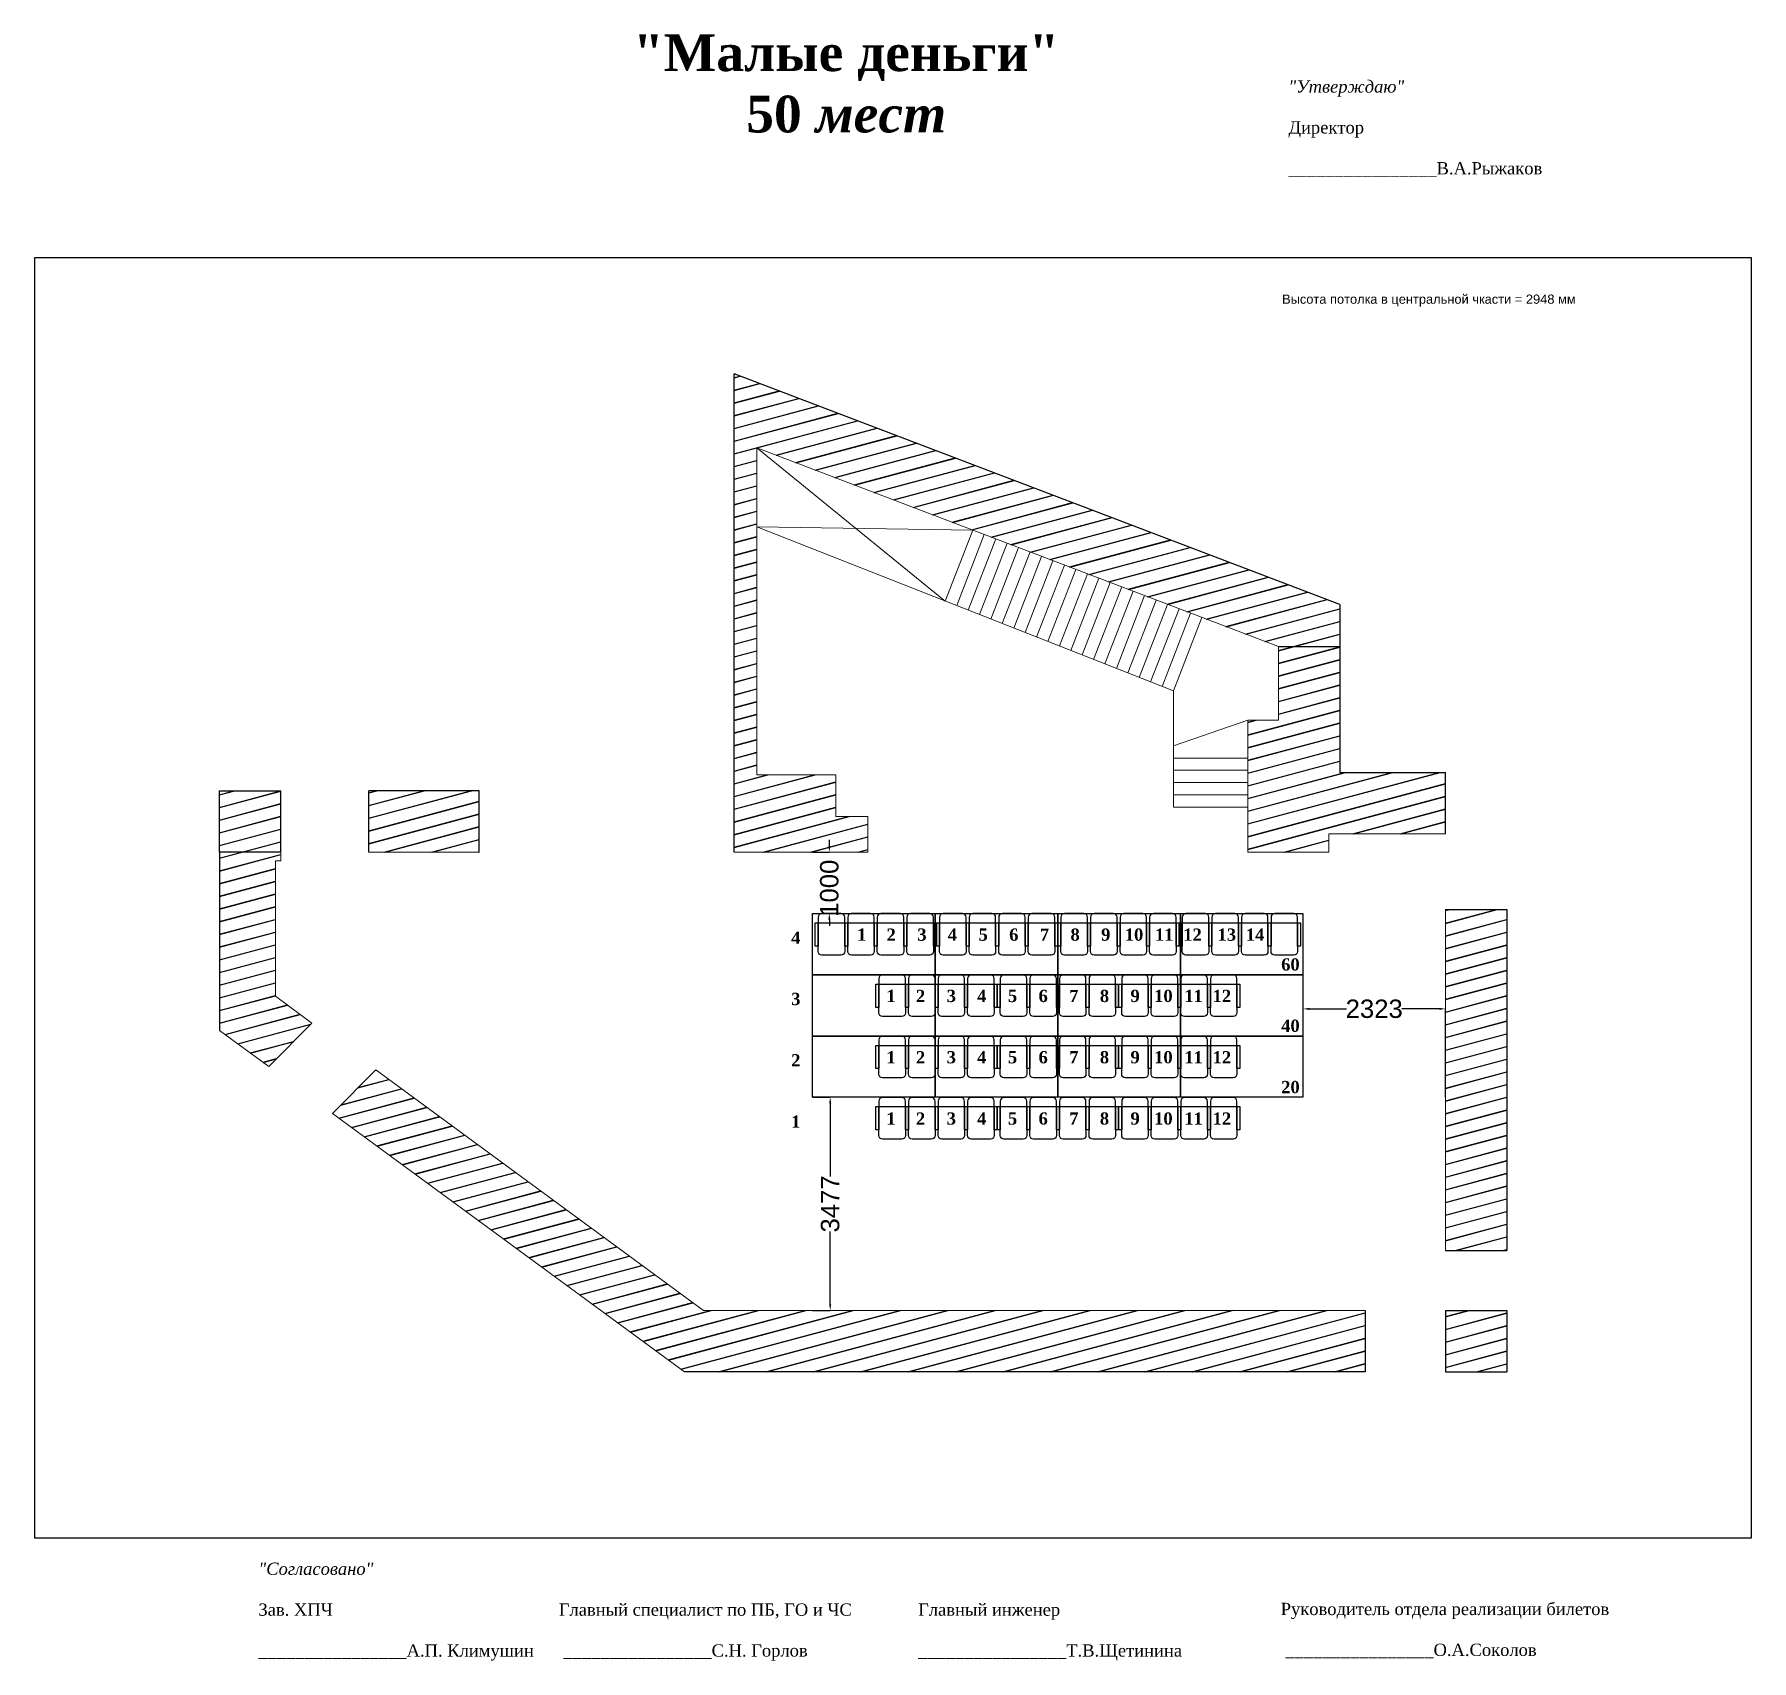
# Model space of a CAD drawing. Header units: millimetres. Extents: x -520232 to 211296, y -156633 to 78411.
# Drawn here: x 105576 to 133589, y -96239 to -69710 of the extents above; entities that cross this region are included whole.
import ezdxf

# ---------------------------------------------------------------- set-up
doc = ezdxf.new("R2010")
doc.units = ezdxf.units.MM
doc.layers.add('Декорации', color=10, linetype='Continuous')
doc.layers.add('Партер', color=7, linetype='Continuous')
doc.layers.add('Сидения и станки', color=7, linetype='Continuous', lineweight=25)
doc.styles.get("Standard").update_dxf_attribs({"font": 'arial.ttf', "height": 300})
doc.dimstyles.new('Размеры', dxfattribs={"dimtxt": 300, "dimasz": 100, "dimexe": 0.18, "dimexo": 0.0625, "dimgap": 0.09, "dimtad": 0, "dimdec": 0, "dimzin": 0, "dimdsep": 46, "dimtxsty": 'Standard', "dimcen": 0.09, "dimclrd": 250, "dimclre": 250, "dimclrt": 250, "dimadec": 0, "dimazin": 0, "dimtfac": 1, "dimtdec": 0, "dimtofl": 0, "dimtmove": 0, "dimatfit": 3, "dimfxl": 1, "dimtfillclr": 250, "dimtolj": 1, "dimtzin": 0, "dimarcsym": 0})
pattern_1 = [(15, (109527.56, -83520.36), (-51.7638, 193.1852), []), (15, (109531.03, -83522.36), (-51.7638, 193.1852), [])]

msp = doc.modelspace()

# ---------------------------------------------------------------- texts
at = {"lineweight": 25, "insert": (125929.07, -73954.412), "char_height": 150, "width": 7217.44125, "attachment_point": 1}
msp.add_mtext('Высота потолка в центральной чкасти = 2948 мм', dxfattribs=at)
at = {"layer": 'Партер'}
for s, insert, char_height, width, attachment_point in [('{\\fTimes New Roman|b1|i0|c204|p18;"Малые деньги"\\P50\\fTimes New Roman|b1|i1|c204|p18; мест}', (118819.222, -70514.456), 600, 15854.2162, 5), ('{\\fTimes New Roman|b0|i1|c204|p18;"Утверждаю"\\P\\fTimes New Roman|b0|i0|c204|p18;\\PДиректор\\P\\P________________В.А.Рыжаков}', (126032.315, -70460.992), 200, 7761.45421, 1), ('{\\fTimes New Roman|b0|i1|c204|p18;"Согласовано"\\P\\fTimes New Roman|b0|i0|c204|p18;\\PЗав. ХПЧ \\P\\P________________А.П. Климушин}', (109231.569, -94639.809), 200, 7761.45421, 1), ('{\\fTimes New Roman|b0|i1|c204|p18;\\P\\fTimes New Roman|b0|i0|c204|p18;\\PГлавный специалист по ПБ, ГО и ЧС\\P\\P ________________С.Н. Горлов}', (114130.999, -94639.809), 200, 7761.45421, 1), ('{\\fTimes New Roman|b0|i1|c204|p18;\\P\\fTimes New Roman|b0|i0|c204|p18;\\PГлавный инженер\\P\\P________________Т.В.Щетинина}', (119992.455, -94639.809), 200, 7761.45421, 1), ('{\\fTimes New Roman|b0|i1|c204|p18;\\P\\fTimes New Roman|b0|i0|c204|p18;\\PРуководитель отдела реализации билетов\\P\\P ________________О.А.Соколов}', (125907.24, -94629.229), 200, 7761.45421, 1)]:
    msp.add_mtext(s, dxfattribs=dict(at, insert=insert, char_height=char_height, width=width, attachment_point=attachment_point))

# ---------------------------------------------------------------- blocks, each defined once
blk = doc.blocks.new('A$C20D4365F')
at = {"layer": 'Сидения и станки'}
for points in [[(-1231.25, 380), (-1181.25, 380), (-1181.25, 0), (-1231.25, 0)], [(-748.75, 380), (-698.75, 380), (-698.75, 0), (-748.75, 0)], [(-266.25, 380), (-216.25, 380), (-216.25, 0), (-266.25, 0)], [(216.25, 380), (266.25, 380), (266.25, 0), (216.25, 0)], [(698.75, 380), (748.75, 380), (748.75, 0), (698.75, 0)]]:
    blk.add_lwpolyline(points, close=True, dxfattribs=at)
for points in [[(-1121.25, 530), (-808.75, 530, -0.41421356), (-748.75, 470), (-748.75, 0), (-1181.25, 0), (-1181.25, 470, -0.41421356)], [(-638.75, 530), (-326.25, 530, -0.41421356), (-266.25, 470), (-266.25, 0), (-698.75, 0), (-698.75, 470, -0.41421356)], [(-156.25, 530), (156.25, 530, -0.41421356), (216.25, 470), (216.25, 0), (-216.25, 0), (-216.25, 470, -0.41421356)], [(326.25, 530), (638.75, 530, -0.41421356), (698.75, 470), (698.75, 0), (266.25, 0), (266.25, 470, -0.41421356)], [(-748.75, 0), (-1181.25, 0), (-1181.25, -90, 0.41421356), (-1121.25, -150), (-808.75, -150, 0.41421356), (-748.75, -90)], [(-266.25, 0), (-698.75, 0), (-698.75, -90, 0.41421356), (-638.75, -150), (-326.25, -150, 0.41421356), (-266.25, -90)], [(216.25, 0), (-216.25, 0), (-216.25, -90, 0.41421356), (-156.25, -150), (156.25, -150, 0.41421356), (216.25, -90)], [(698.75, 0), (266.25, 0), (266.25, -90, 0.41421356), (326.25, -150), (638.75, -150, 0.41421356), (698.75, -90)]]:
    blk.add_lwpolyline(points, format="xyb", close=True, dxfattribs=at)
blk = doc.blocks.new('Партер Малые деньги в фойе')
at = {"layer": 'Партер'}
for points in [[(252910, -27729), (252910, -26729), (254910, -26729), (254910, -27729), (252910, -27729)], [(254910, -27729), (254910, -26729), (256910, -26729), (256910, -27729), (254910, -27729)], [(256910, -27729), (256910, -26729), (258910, -26729), (258910, -27729), (256910, -27729)], [(258910, -27729), (258910, -26729), (260910, -26729), (260910, -27729), (258910, -27729)], [(252910, -28729), (252910, -27729), (254910, -27729), (254910, -28729), (252910, -28729)], [(254910, -28729), (254910, -27729), (256910, -27729), (256910, -28729), (254910, -28729)], [(256910, -28729), (256910, -27729), (258910, -27729), (258910, -28729), (256910, -28729)], [(258910, -28729), (258910, -27729), (260910, -27729), (260910, -28729), (258910, -28729)], [(252910, -29729), (252910, -28729), (254910, -28729), (254910, -29729), (252910, -29729)], [(254910, -29729), (254910, -28729), (256910, -28729), (256910, -29729), (254910, -29729)], [(256910, -29729), (256910, -28729), (258910, -28729), (258910, -29729), (256910, -29729)], [(258910, -29729), (258910, -28729), (260910, -28729), (260910, -29729), (258910, -29729)]]:
    blk.add_lwpolyline(points, dxfattribs=at)
at = {"layer": 'Сидения и станки', "rotation": 180}
for p in [(253700, -26881), (255680, -26881), (257660, -26881), (259640, -26881), (254691, -27881), (256671, -27881), (258651, -27881), (254691, -28881), (256671, -28881), (258651, -28881), (254691, -29881), (256671, -29881), (258651, -29881)]:
    blk.add_blockref('A$C20D4365F', p, dxfattribs=at)
at = {"layer": 'Партер', "color": 5, "char_height": 200, "width": 500.97, "attachment_point": 4}
for s, insert in [('{\\fTimes New Roman|b1|i0|c204|p18;  4}', (252410, -27125)), ('{\\fTimes New Roman|b1|i0|c204|p18;  3}', (252410, -28125)), ('{\\fTimes New Roman|b1|i0|c204|p18;  2}', (252410, -29125)), ('{\\fTimes New Roman|b1|i0|c204|p18;  1}', (252410, -30125))]:
    blk.add_mtext(s, dxfattribs=dict(at, insert=insert))
at = {"layer": 'Партер', "color": 3, "char_height": 200}
for s, insert, width, attachment_point in [('{\\fTimes New Roman|b1|i0|c204|p18;1}', (253710, -27076), 500, 5), ('{\\fTimes New Roman|b1|i0|c204|p18;  2 }', (253966, -27076), 500, 4), ('{\\fTimes New Roman|b1|i0|c204|p18;  3}', (254468, -27076), 498, 4), ('{\\fTimes New Roman|b1|i0|c204|p18;  4}', (254963, -27076), 503.54, 4), ('{\\fTimes New Roman|b1|i0|c204|p18;  5}', (255466, -27076), 500, 4), ('{\\fTimes New Roman|b1|i0|c204|p18;  6}', (255966, -27076), 500, 4), ('{\\fTimes New Roman|b1|i0|c204|p18;  7}', (256466, -27076), 500, 4), ('{\\fTimes New Roman|b1|i0|c204|p18;  8}', (256966, -27076), 500, 4), ('{\\fTimes New Roman|b1|i0|c204|p18;  9}', (257466, -27076), 500, 4), ('{\\fTimes New Roman|b1|i0|c204|p18;  10}', (257852, -27076), 500, 4), ('{\\fTimes New Roman|b1|i0|c204|p18;  11}', (258344, -27076), 500, 4), ('{\\fTimes New Roman|b1|i0|c204|p18;  12}', (258806, -27076), 500, 4), ('{\\fTimes New Roman|b1|i0|c204|p18;  13}', (259365, -27076), 500, 4), ('{\\fTimes New Roman|b1|i0|c204|p18;  14}', (259827, -27076), 500, 4), ('{\\fTimes New Roman|b1|i0|c204|p18;1}', (254189, -28076), 500, 5), ('{\\fTimes New Roman|b1|i0|c204|p18;  2 }', (254445, -28076), 500, 4), ('{\\fTimes New Roman|b1|i0|c204|p18;  3}', (254947, -28076), 498, 4), ('{\\fTimes New Roman|b1|i0|c204|p18;  4}', (255442, -28076), 503.54, 4), ('{\\fTimes New Roman|b1|i0|c204|p18;  5}', (255945, -28076), 500, 4), ('{\\fTimes New Roman|b1|i0|c204|p18;  6}', (256445, -28076), 500, 4), ('{\\fTimes New Roman|b1|i0|c204|p18;  7}', (256945, -28076), 500, 4), ('{\\fTimes New Roman|b1|i0|c204|p18;  8}', (257445, -28076), 500, 4), ('{\\fTimes New Roman|b1|i0|c204|p18;  9}', (257945, -28076), 500, 4), ('{\\fTimes New Roman|b1|i0|c204|p18;  10}', (258331, -28076), 500, 4), ('{\\fTimes New Roman|b1|i0|c204|p18;  11}', (258823, -28076), 500, 4), ('{\\fTimes New Roman|b1|i0|c204|p18;  12}', (259285, -28076), 500, 4), ('{\\fTimes New Roman|b1|i0|c204|p18;1}', (254189, -29076), 500, 5), ('{\\fTimes New Roman|b1|i0|c204|p18;  2 }', (254445, -29076), 500, 4), ('{\\fTimes New Roman|b1|i0|c204|p18;  3}', (254947, -29076), 498, 4), ('{\\fTimes New Roman|b1|i0|c204|p18;  4}', (255442, -29076), 503.54, 4), ('{\\fTimes New Roman|b1|i0|c204|p18;  5}', (255945, -29076), 500, 4), ('{\\fTimes New Roman|b1|i0|c204|p18;  6}', (256445, -29076), 500, 4), ('{\\fTimes New Roman|b1|i0|c204|p18;  7}', (256945, -29076), 500, 4), ('{\\fTimes New Roman|b1|i0|c204|p18;  8}', (257445, -29076), 500, 4), ('{\\fTimes New Roman|b1|i0|c204|p18;  9}', (257945, -29076), 500, 4), ('{\\fTimes New Roman|b1|i0|c204|p18;  10}', (258331, -29076), 500, 4), ('{\\fTimes New Roman|b1|i0|c204|p18;  11}', (258823, -29076), 500, 4), ('{\\fTimes New Roman|b1|i0|c204|p18;  12}', (259285, -29076), 500, 4), ('{\\fTimes New Roman|b1|i0|c204|p18;  3}', (254947, -30076), 498, 4), ('{\\fTimes New Roman|b1|i0|c204|p18;  6}', (256445, -30076), 500, 4), ('{\\fTimes New Roman|b1|i0|c204|p18;  8}', (257445, -30076), 500, 4), ('{\\fTimes New Roman|b1|i0|c204|p18;  9}', (257945, -30076), 500, 4), ('{\\fTimes New Roman|b1|i0|c204|p18;  10}', (258331, -30076), 500, 4), ('{\\fTimes New Roman|b1|i0|c204|p18;1}', (254189, -30076), 500, 5), ('{\\fTimes New Roman|b1|i0|c204|p18;  2 }', (254445, -30076), 500, 4), ('{\\fTimes New Roman|b1|i0|c204|p18;  4}', (255442, -30076), 503.54, 4), ('{\\fTimes New Roman|b1|i0|c204|p18;  5}', (255945, -30076), 500, 4), ('{\\fTimes New Roman|b1|i0|c204|p18;  7}', (256945, -30076), 500, 4), ('{\\fTimes New Roman|b1|i0|c204|p18;  11}', (258823, -30076), 500, 4), ('{\\fTimes New Roman|b1|i0|c204|p18;  12}', (259285, -30076), 500, 4)]:
    blk.add_mtext(s, dxfattribs=dict(at, insert=insert, width=width, attachment_point=attachment_point))
at = {"layer": 'Партер', "color": 18, "true_color": 0x000000, "char_height": 200, "width": 500.97, "attachment_point": 4}
for s, insert in [('{\\fTimes New Roman|b1|i0|c204|p18;  60}', (260403, -27563)), ('{\\fTimes New Roman|b1|i0|c204|p18;  40}', (260403, -28563)), ('{\\fTimes New Roman|b1|i0|c204|p18;  20}', (260403, -29563))]:
    blk.add_mtext(s, dxfattribs=dict(at, insert=insert))
blk = doc.blocks.new('*D85')
at = {"layer": 'Defpoints', "color": 0, "lineweight": 13, "transparency": 16777216}
for p in [(118271, -87050), (118271, -90527), (118558, -90527)]:
    blk.add_point(p, dxfattribs=at)
at = {"layer": 'Декорации', "color": 250, "lineweight": -2, "transparency": 16777216}
for p, q in [((118271, -87050), (118558, -87050)), ((118558, -87150), (118558, -88341)), ((118558, -90427), (118558, -89237)), ((118271, -90527), (118558, -90527))]:
    blk.add_line(p, q, dxfattribs=at)
at = {"layer": 'Декорации', "color": 250, "lineweight": 13, "transparency": 16777216}
for points in [[(118541, -87150), (118575, -87150), (118558, -87050)], [(118541, -90427), (118575, -90427), (118558, -90527)]]:
    blk.add_solid(points, dxfattribs=at)
at = {"layer": 'Декорации', "color": 250, "lineweight": 13, "transparency": 16777216, "insert": (118558, -88789), "char_height": 300, "attachment_point": 5, "rotation": 90}
blk.add_mtext('\\A1;3477', dxfattribs=at)
blk = doc.blocks.new('*D86')
at = {"layer": 'Defpoints', "color": 0, "lineweight": 13, "transparency": 16777216}
for p in [(118271, -83050), (118544, -83050), (118271, -84050)]:
    blk.add_point(p, dxfattribs=at)
at = {"layer": 'Декорации', "color": 250, "lineweight": -2, "transparency": 16777216}
for p, q in [((118544, -82950), (118544, -82850)), ((118271, -83050), (118544, -83050)), ((118271, -84050), (118544, -84050)), ((118544, -84150), (118544, -84250))]:
    blk.add_line(p, q, dxfattribs=at)
at = {"layer": 'Декорации', "color": 250, "lineweight": 13, "transparency": 16777216}
for points in [[(118527, -82950), (118561, -82950), (118544, -83050)], [(118527, -84150), (118561, -84150), (118544, -84050)]]:
    blk.add_solid(points, dxfattribs=at)
at = {"layer": 'Декорации', "color": 250, "lineweight": 13, "transparency": 16777216, "insert": (118544, -83639), "char_height": 300, "attachment_point": 5, "rotation": 90}
blk.add_mtext('\\A1;1000', dxfattribs=at)
blk = doc.blocks.new('*D87')
at = {"layer": 'Defpoints', "color": 0, "lineweight": 13, "transparency": 16777216}
for p in [(128594, -85607), (126271, -87050), (128594, -87050)]:
    blk.add_point(p, dxfattribs=at)
at = {"layer": 'Декорации', "color": 250, "lineweight": -2, "transparency": 16777216}
for p, q in [((126271, -87050), (126271, -85607)), ((126371, -85607), (126982, -85607)), ((128494, -85607), (127883, -85607)), ((128594, -87050), (128594, -85607))]:
    blk.add_line(p, q, dxfattribs=at)
at = {"layer": 'Декорации', "color": 250, "lineweight": 13, "transparency": 16777216}
for points in [[(126371, -85590), (126371, -85624), (126271, -85607)], [(128494, -85590), (128494, -85624), (128594, -85607)]]:
    blk.add_solid(points, dxfattribs=at)
at = {"layer": 'Декорации', "color": 250, "lineweight": 13, "transparency": 16777216, "insert": (127432, -85607), "char_height": 300, "attachment_point": 5}
blk.add_mtext('\\A1;2323', dxfattribs=at)

# ---------------------------------------------------------------- dimensions: what is measured, and where the dimension line sits
at = {"layer": 'Декорации', "lineweight": 13}
dim = msp.add_linear_dim(base=(118544.06, -83050.154), p1=(118270.797, -84050.151), p2=(118270.797, -83050.154), angle=90, dimstyle='Размеры', dxfattribs=at)
dim.commit()
dim.dimension.update_dxf_attribs({"geometry": '*D86', "text_midpoint": (118544.06, -83639.262), "dimtype": 160})
dim = msp.add_linear_dim(base=(128593.931, -85606.969), p1=(126270.797, -87050.151), p2=(128593.931, -87050.151), dimstyle='Размеры', dxfattribs=at)
dim.commit()
dim.dimension.update_dxf_attribs({"geometry": '*D87', "text_midpoint": (127432.364, -85606.969)})
dim = msp.add_linear_dim(base=(118558.131, -90527.458), p1=(118270.797, -87050.151), p2=(118270.797, -90527.458), angle=90, dimstyle='Размеры', dxfattribs=at)
dim.commit()
dim.dimension.update_dxf_attribs({"geometry": '*D85', "text_midpoint": (118558.131, -88788.805)})

# ---------------------------------------------------------------- hatches: boundary and pattern name
at = {"lineweight": 25}
h = msp.add_hatch(dxfattribs=at)
h.set_pattern_fill('JIS_LC_20', color=256, scale=10, angle=330, style=0)
h.set_pattern_definition(pattern_1)
h.paths.add_polyline_path([(116990.931, -83049.722), (116990.931, -75246.937), (126870.931, -79008.619), (126870.931, -81750.458), (128593.931, -81750.458), (128593.931, -82750.458), (126693.931, -82750.458), (126693.931, -83050.458), (125370.931, -83050.458), (125370.931, -80898.458), (125870.931, -80898.458), (125870.931, -79698.458), (117360.797, -76454.458), (117360.797, -81790.458), (118650.797, -81790.458), (118650.797, -82470.458), (119170.797, -82470.458), (119170.931, -83050.458)])
h = msp.add_hatch(dxfattribs=at)
h.set_pattern_fill('JIS_LC_20', color=256, scale=10, angle=330, style=0)
h.set_pattern_definition(pattern_1)
h.paths.add_polyline_path([(108597.931, -82049.722), (109597.931, -82049.722), (109597.931, -83049.722), (109598.397, -83189.722), (109508.397, -83189.722), (109508.397, -85399.722), (110104.783, -85837.813), (109399.764, -86547.001), (108597.931, -85957.993), (108597.931, -83049.722)])
h = msp.add_hatch(dxfattribs=at)
h.set_pattern_fill('JIS_LC_20', color=256, scale=10, angle=330, style=0)
h.set_pattern_definition(pattern_1)
h.paths.add_polyline_path([(112832.931, -82049.722), (111032.931, -82049.722), (111032.931, -83049.722), (112832.931, -83049.722)])
h.paths.add_polyline_path([(128593.931, -90527.458), (128593.931, -91527.458), (129593.931, -91527.458), (129593.931, -90527.458)])
h.paths.add_polyline_path([(129593.931, -83985.458), (129593.931, -89549.458), (128593.931, -89549.458), (128593.931, -83985.458)])
h = msp.add_hatch(dxfattribs=at)
h.set_pattern_fill('JIS_LC_20', color=256, scale=10, angle=330, style=0)
h.set_pattern_definition(pattern_1)
h.paths.add_polyline_path([(116179.802, -91527.458), (110440.616, -87311.587), (111145.635, -86602.398), (116488.931, -90527.458), (127283.931, -90527.458), (127283.931, -91527.458)])

# ---------------------------------------------------------------- linework, layer by layer
for p, q in [((105576.021, -73356.18), (105576.021, -94236.826)), ((133588.835, -73356.18), (105576.021, -73356.18)), ((133588.835, -94236.826), (133588.835, -73356.18)), ((126870.931, -79008.619), (116990.931, -75246.937)), ((116990.931, -83049.722), (116990.931, -75246.937)), ((126870.931, -79008.619), (126870.931, -81750.458)), ((125870.931, -79698.458), (126870.931, -79698.458)), ((126870.931, -81750.458), (128593.931, -81750.458)), ((128593.931, -82750.458), (128593.931, -81750.458)), ((108597.931, -83049.722), (108597.931, -82049.722)), ((108597.931, -82049.722), (109597.931, -82049.722)), ((109597.931, -83049.722), (109597.931, -82049.722)), ((111032.931, -83049.722), (111032.931, -82049.722)), ((112832.931, -82049.722), (111032.931, -82049.722)), ((112832.931, -83049.722), (112832.931, -82049.722)), ((109597.931, -83049.722), (108597.931, -83049.722)), ((108597.931, -83049.722), (108597.931, -85957.993)), ((128593.931, -83985.458), (129593.931, -83985.458)), ((129593.931, -83985.458), (129593.931, -89549.458)), ((110104.783, -85837.813), (109399.764, -86547.001)), ((111145.635, -86602.398), (110440.616, -87311.587)), ((128593.931, -89549.458), (129593.931, -89549.458)), ((127283.931, -90527.458), (127283.931, -91527.458)), ((128593.931, -90527.458), (128593.931, -91527.458)), ((128593.931, -90527.458), (129593.931, -90527.458)), ((129593.931, -90527.458), (129593.931, -91527.458)), ((127283.931, -91527.458), (116179.802, -91527.458)), ((128593.931, -91527.458), (129593.931, -91527.458)), ((105576.021, -94236.826), (133588.835, -94236.826))]:
    msp.add_line(p, q, dxfattribs=at)
at = {"lineweight": 20}
for p, q in [((117360.797, -81790.458), (117360.797, -76454.458)), ((125870.931, -79698.458), (117360.797, -76454.458)), ((117360.797, -76454.458), (117360.797, -77654.458)), ((120435.109, -78954.775), (117360.797, -76454.458)), ((117360.797, -77744.138), (124156.931, -80420.395)), ((117360.797, -77744.138), (120884.068, -77797.503)), ((120435.109, -78954.775), (120884.068, -77797.503)), ((120621.2, -79028.056), (121070.951, -77868.741)), ((120807.291, -79101.337), (121257.835, -77939.98)), ((120993.382, -79174.618), (121444.718, -78011.219)), ((121179.473, -79247.899), (121631.602, -78082.457)), ((121365.564, -79321.18), (121818.485, -78153.696)), ((121551.655, -79394.461), (122005.369, -78224.934)), ((121737.747, -79467.742), (122192.252, -78296.173)), ((121923.838, -79541.023), (122379.136, -78367.412)), ((122109.929, -79614.304), (122566.019, -78438.65)), ((122296.02, -79687.585), (122752.902, -78509.889)), ((122482.111, -79760.866), (122939.786, -78581.127)), ((122668.202, -79834.147), (123126.669, -78652.366)), ((122854.293, -79907.428), (123313.553, -78723.604)), ((123040.384, -79980.709), (123500.436, -78794.843)), ((123226.475, -80053.99), (123687.32, -78866.082)), ((123226.475, -80053.99), (123687.32, -78866.082)), ((123412.566, -80127.271), (123874.203, -78937.32)), ((123598.657, -80200.552), (124061.087, -79008.559)), ((123784.748, -80273.833), (124247.97, -79079.797)), ((123970.84, -80347.114), (124434.853, -79151.036)), ((124156.931, -80420.395), (124621.737, -79222.275)), ((125870.931, -80898.458), (125870.931, -79698.458)), ((124156.931, -81132.763), (124156.931, -80420.395)), ((124156.931, -81315.458), (125370.931, -80898.458)), ((125370.931, -83050.458), (125370.931, -80898.458)), ((125370.931, -80898.458), (125870.931, -80898.458)), ((124156.931, -82315.458), (124156.931, -81132.763)), ((124156.931, -81515.458), (124156.931, -81315.458)), ((125370.931, -81515.458), (124156.931, -81515.458)), ((125370.931, -81715.458), (125370.931, -81515.458)), ((118650.797, -81790.458), (117360.797, -81790.458)), ((118650.797, -82470.458), (118650.797, -81790.458)), ((124156.931, -81915.458), (124156.931, -81715.458)), ((124156.931, -81715.458), (125370.931, -81715.458)), ((125370.931, -81715.458), (125370.931, -81715.458)), ((125370.931, -81915.458), (124156.931, -81915.458)), ((125370.931, -82115.458), (125370.931, -81915.458)), ((124156.931, -82315.458), (124156.931, -82115.458)), ((124156.931, -82115.458), (125370.931, -82115.458)), ((125370.931, -82315.458), (124156.931, -82315.458)), ((125370.931, -83050.458), (125370.931, -82315.458)), ((119170.797, -82470.458), (118650.797, -82470.458)), ((119170.931, -83050.458), (119170.797, -82470.458)), ((126693.931, -83050.458), (126693.931, -82750.458)), ((126693.931, -82750.458), (128593.931, -82750.458)), ((109508.397, -83189.722), (109508.397, -85399.722)), ((109508.397, -83189.722), (109598.397, -83189.722)), ((109598.397, -83189.722), (109597.931, -83049.722)), ((111032.931, -83049.722), (112832.931, -83049.722)), ((116990.931, -83049.722), (119170.931, -83050.458)), ((125370.931, -83050.458), (126693.931, -83050.458)), ((128593.931, -83985.458), (128593.931, -89549.458)), ((109508.397, -85399.722), (110104.783, -85837.813)), ((108597.931, -85957.993), (109399.764, -86547.001)), ((116488.931, -90527.458), (111145.635, -86602.398)), ((116179.802, -91527.458), (110440.616, -87311.587)), ((127283.931, -90527.458), (116488.931, -90527.458))]:
    msp.add_line(p, q, dxfattribs=at)

# ---------------------------------------------------------------- block references
at = {"layer": 'Декорации', "lineweight": 13}
msp.add_blockref('Партер Малые деньги в фойе', (-134639.677, -57320.927), dxfattribs=at)

msp.set_redraw_order([(e.dxf.handle, doc.entitydb.next_handle()) for e in msp.query("TEXT MTEXT ATTDEF DIMENSION ARC_DIMENSION")])  # texts and dimensions are drawn at this point

doc.saveas('drawing.dxf')
